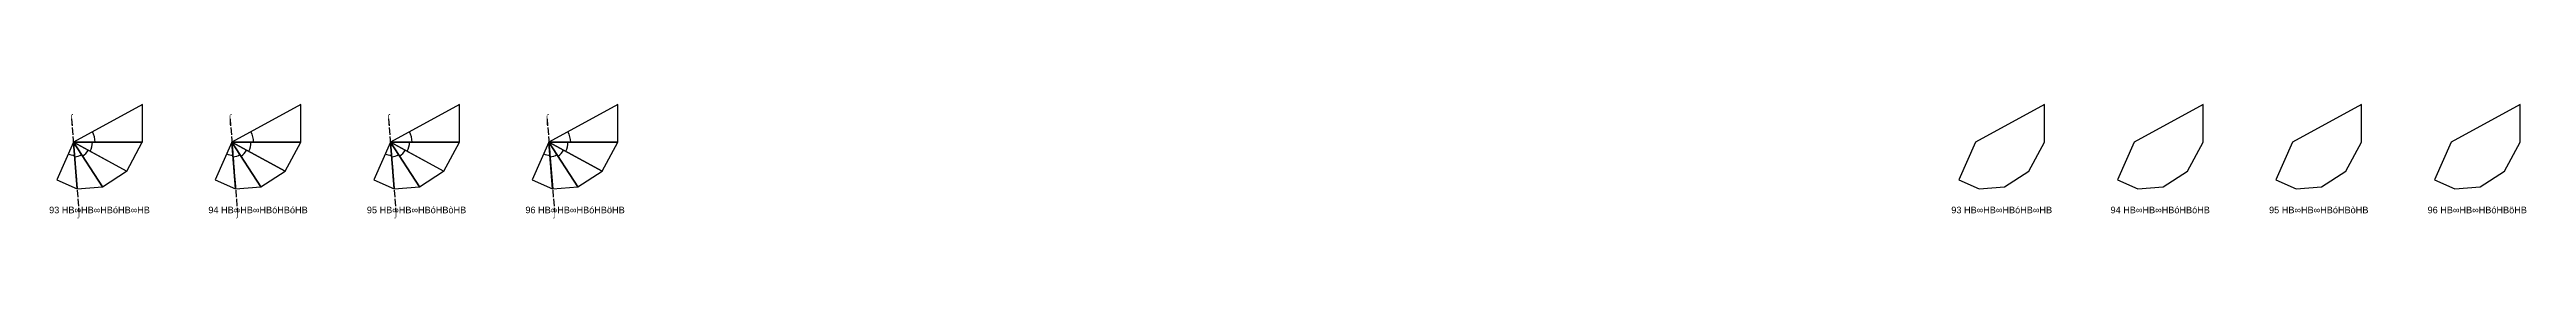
# Model space of a CAD drawing. Header units: millimetres. Extents: x 122552 to 1654769, y -10280102 to 62068.
# Drawn here: x 1023951 to 1440356, y -1236150 to -1217069 of the extents above; entities that cross this region are included whole.
import ezdxf
from ezdxf.enums import TextEntityAlignment as Align

# ---------------------------------------------------------------- set-up
doc = ezdxf.new("R2010")
doc.units = ezdxf.units.MM
doc.linetypes.add('ACAD_ISO02W100', pattern=[15, 12, -3])
for name, color, linetype in [('BASE', 170, 'Continuous'), ('HYPOTENUSE', 20, 'Continuous'), ('PERPENDICULAR', 90, 'Continuous'), ('Standard', 7, 'Continuous')]:
    doc.layers.add(name, color=color, linetype=linetype)
doc.styles.add('Arial', font='arial_0.ttf')

msp = doc.modelspace()

# ---------------------------------------------------------------- texts
at = {"style": 'Arial'}
for s, p in [('⌠', (1027652, -1219436)), ('⌠', (1054301, -1219436)), ('⌠', (1080950, -1219436)), ('⌠', (1107598, -1219436)), ('93 HB∞HB∞HBóHB∞HB', (1032353, -1234732)), ('⌡', (1028896, -1235121)), ('94 HB∞HB∞HBóHBóHB', (1059002, -1234732)), ('⌡', (1055545, -1235121)), ('95 HB∞HB∞HBóHBòHB', (1085651, -1234732)), ('⌡', (1082194, -1235121)), ('96 HB∞HB∞HBóHBöHB', (1112299, -1234732)), ('⌡', (1108842, -1235121)), ('93 HB∞HB∞HBóHB∞HB', (1352137, -1234732)), ('94 HB∞HB∞HBóHBóHB', (1378786, -1234732)), ('95 HB∞HB∞HBóHBòHB', (1405435, -1234732)), ('96 HB∞HB∞HBóHBöHB', (1432083, -1234732))]:
    msp.add_text(s, height=1100, dxfattribs=at).set_placement(p, align=Align.MIDDLE_CENTER)

# ---------------------------------------------------------------- blocks, each defined once
blk = doc.blocks.new('fundamental_block_GT')
at = {"color": 4}
blk.add_arc((0, -2), 277, 359.9799, 28.4254, dxfattribs=at)
at = {"layer": 'BASE'}
blk.add_line((0, 0), (879, -7), dxfattribs=at)
at = {"layer": 'HYPOTENUSE'}
blk.add_line((883, 469), (0, 0), dxfattribs=at)
at = {"layer": 'PERPENDICULAR'}
blk.add_line((879, -7), (883, 469), dxfattribs=at)

# ---------------------------------------------------------------- linework, layer by layer
at = {"linetype": 'ACAD_ISO02W100', "ltscale": 100}
for p, q in [((1027652, -1219436), (1028896, -1235121)), ((1054301, -1219436), (1055545, -1235121)), ((1080950, -1219436), (1082194, -1235121)), ((1107598, -1219436), (1108842, -1235121))]:
    msp.add_line(p, q, dxfattribs=at)
for points in [[(1359335, -1217069), (1347747, -1223357), (1344940, -1229676), (1348369, -1231200), (1352625, -1230862), (1356698, -1228215), (1359335, -1223357)], [(1385983, -1217069), (1374396, -1223357), (1371589, -1229676), (1375018, -1231200), (1379274, -1230862), (1383347, -1228215), (1385983, -1223357)], [(1412632, -1217069), (1401045, -1223357), (1398237, -1229676), (1401667, -1231200), (1405923, -1230862), (1409996, -1228215), (1412632, -1223357)], [(1439281, -1217069), (1427693, -1223357), (1424886, -1229676), (1428315, -1231200), (1432571, -1230862), (1436644, -1228215), (1439281, -1223357)]]:
    msp.add_lwpolyline(points, close=True)

# ---------------------------------------------------------------- block references
for p, xscale, yscale, zscale, rotation in [((1027963, -1223357), 11.58735412275403, 11.58735412275403, 11.58735412275403, 332.0000000000002), ((1054612, -1223357), 11.58735412275403, 11.58735412275403, 11.58735412275403, 332.0000000000002), ((1081261, -1223357), 11.58735412275403, 11.58735412275403, 11.58735412275403, 332.0000000000002), ((1107909, -1223357), 11.58735412275403, 11.58735412275403, 11.58735412275403, 332.0000000000002), ((1027963, -1223357), 7.86726557123376, 7.86726557123376, 7.86726557123376, 246.5350017146298), ((1027963, -1223357), 8.951118371073514, 8.951118371073514, 8.951118371073514, 275.0233344764167), ((1027963, -1223357), 10.18429076373602, 10.18429076373602, 10.18429076373602, 303.5116672382091), ((1054612, -1223357), 7.867265571233768, 7.867265571233768, 7.867265571233768, 246.5350017146306), ((1054612, -1223357), 8.951118371073514, 8.951118371073514, 8.951118371073514, 275.0233344764167), ((1054612, -1223357), 10.18429076373602, 10.18429076373602, 10.18429076373602, 303.5116672382091), ((1081261, -1223357), 7.867265571233768, 7.867265571233768, 7.867265571233768, 246.5350017146306), ((1081261, -1223357), 8.951118371073514, 8.951118371073514, 8.951118371073514, 275.0233344764167), ((1081261, -1223357), 10.18429076373602, 10.18429076373602, 10.18429076373602, 303.5116672382091), ((1107909, -1223357), 7.867265571233768, 7.867265571233768, 7.867265571233768, 246.5350017146306), ((1107909, -1223357), 8.951118371073514, 8.951118371073514, 8.951118371073514, 275.0233344764167), ((1107909, -1223357), 10.18429076373602, 10.18429076373602, 10.18429076373602, 303.5116672382091)]:
    msp.add_blockref('fundamental_block_GT', p, dxfattribs=dict(xscale=xscale, yscale=yscale, zscale=zscale, rotation=rotation))
at = {"layer": 'Standard', "xscale": 13.18371388650824, "yscale": 13.18371388650824, "zscale": 13.18371388650824, "rotation": 0.4883327617913192}
for p in [(1027963, -1223357), (1054612, -1223357), (1081261, -1223357), (1107909, -1223357)]:
    msp.add_blockref('fundamental_block_GT', p, dxfattribs=at)

msp.set_redraw_order([(e.dxf.handle, doc.entitydb.next_handle()) for e in msp.query("TEXT MTEXT ATTDEF DIMENSION ARC_DIMENSION")])  # texts and dimensions are drawn at this point

doc.saveas('drawing.dxf')
